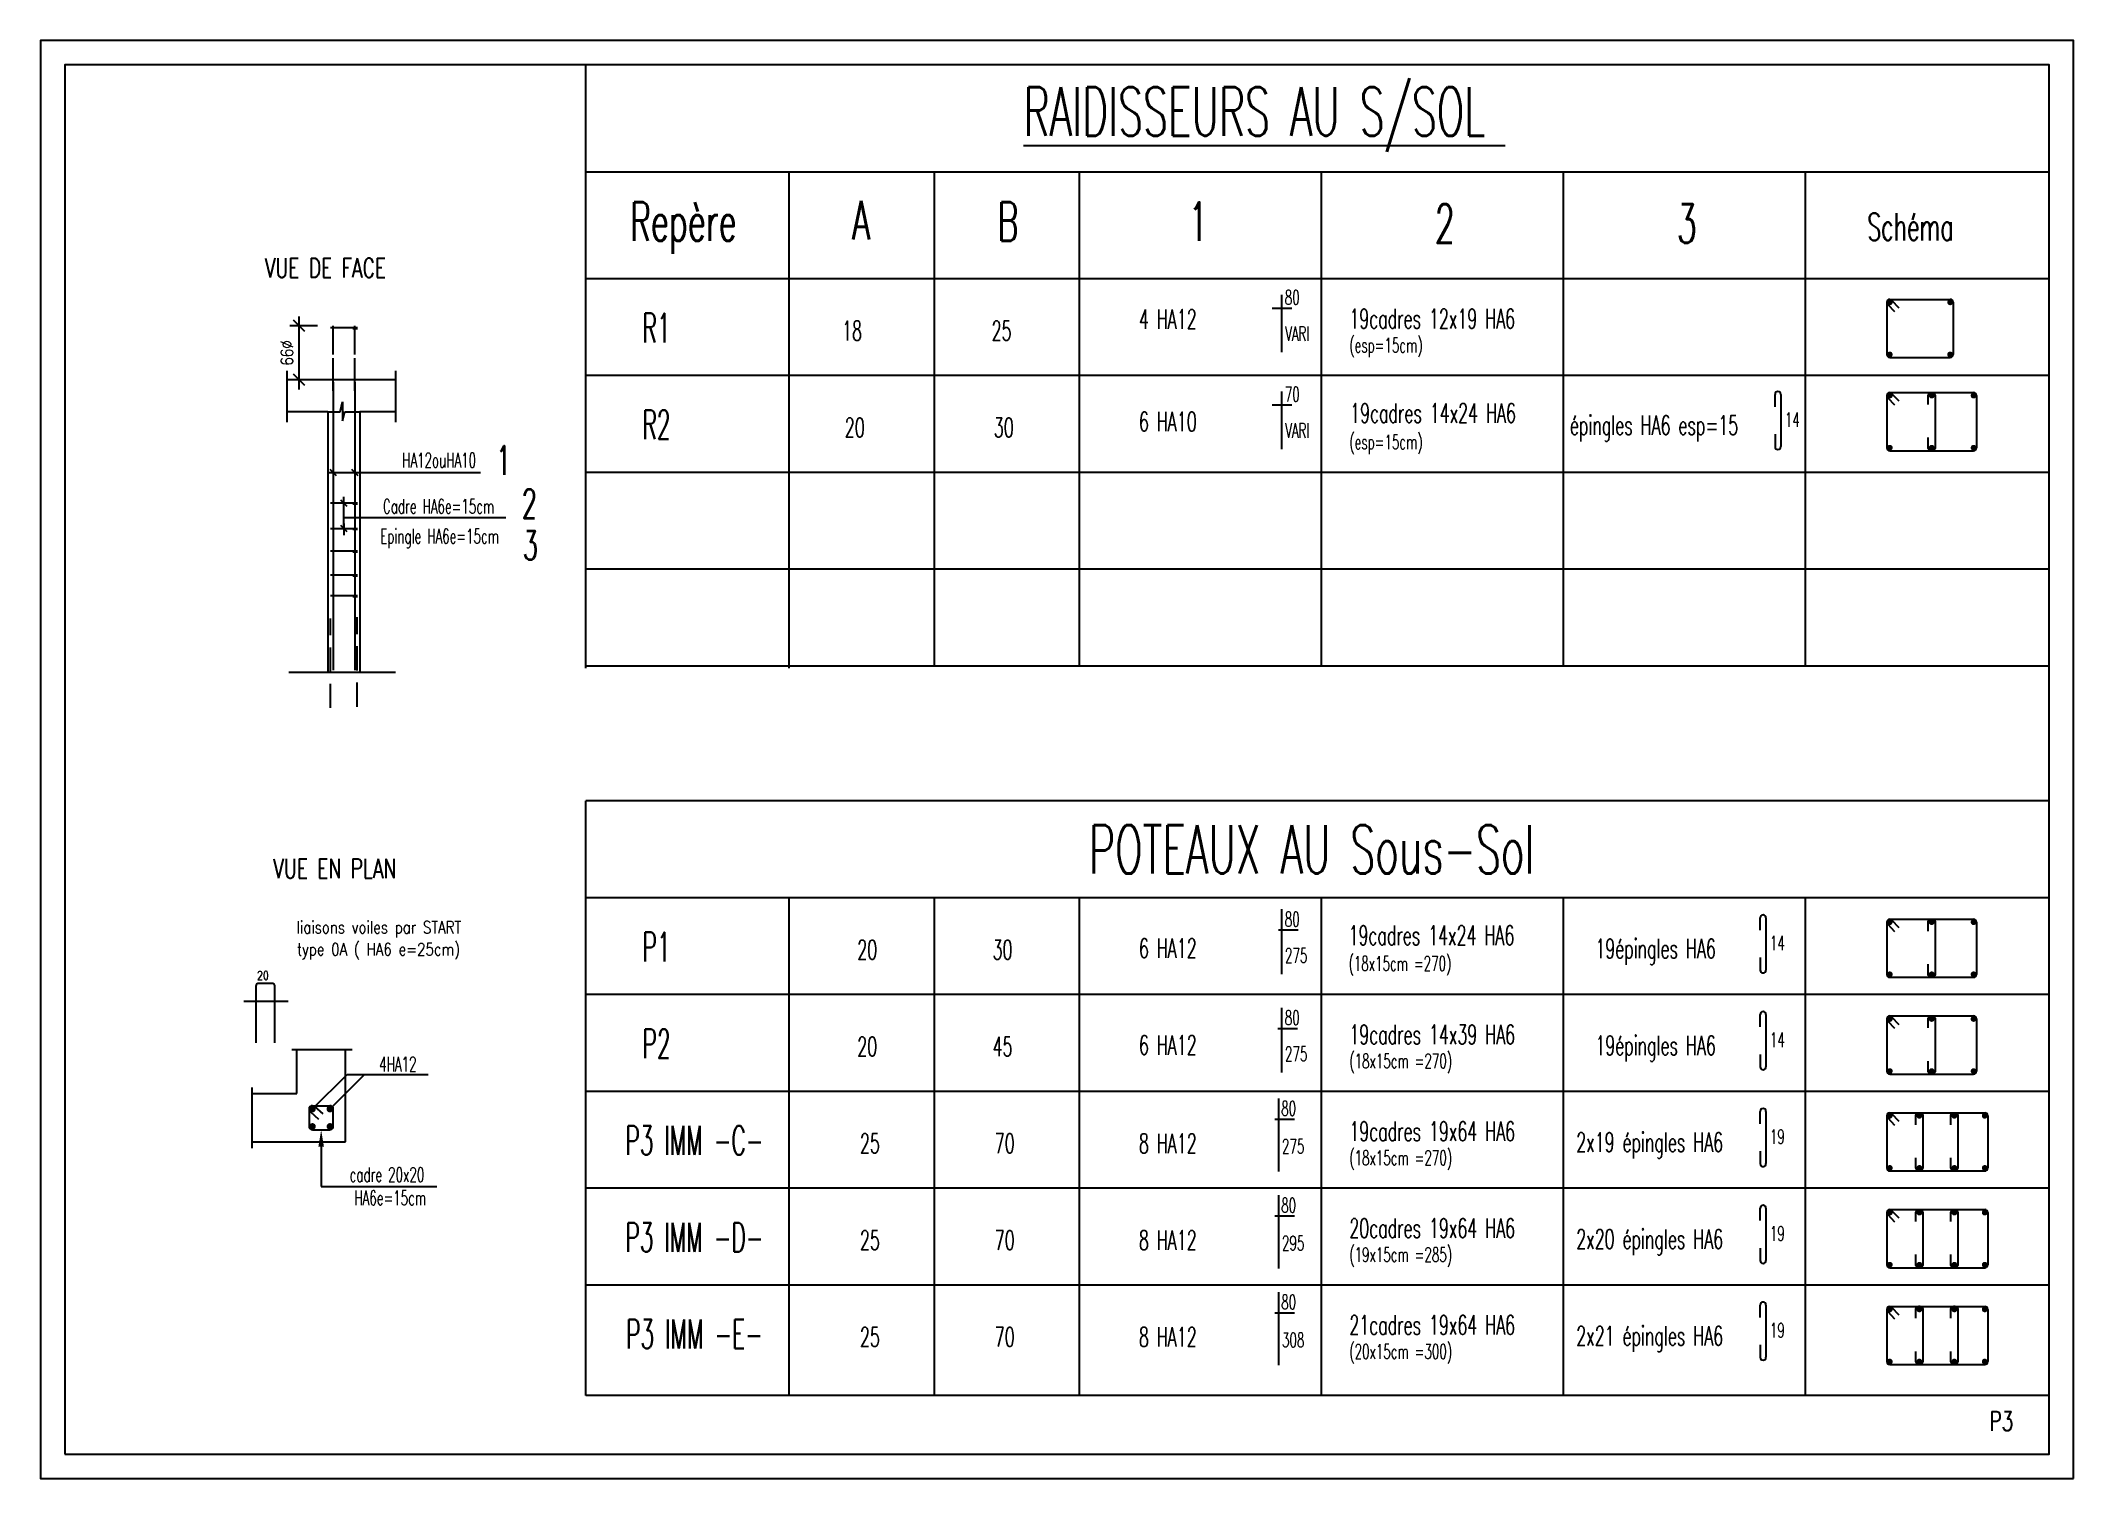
# Model space of a CAD drawing. Extents: x 308 to 787, y -199 to -146.
# Drawn here: x 534.97 to 555.97, y -169.39 to -154.54 of the extents above; entities that cross this region are included whole.
import ezdxf
from ezdxf.enums import TextEntityAlignment as Align

# ---------------------------------------------------------------- set-up
doc = ezdxf.new("R2010")
doc.units = 0
doc.header["$LTSCALE"] = 0.5
doc.header["$MEASUREMENT"] = 0
doc.linetypes.add('AXES', pattern=[2, 1.25, -0.25, 0.25, -0.25])
doc.linetypes.add('DISCONTINU', pattern=[0.75, 0.5, -0.25])
doc.layers.get('0').update_dxf_attribs({"linetype": 'CONTINUOUS'})
for name, color, linetype in [('BUTONS', 7, 'CONTINUOUS'), ('FERRAILLAGE', 1, 'CONTINUOUS'), ('HABILLAGE', 7, 'CONTINUOUS'), ('Texte', 7, 'CONTINUOUS')]:
    doc.layers.add(name, color=color, linetype=linetype)
doc.styles.add('ROMANS8', font='romans.shx', dxfattribs={"width": 0.7})

msp = doc.modelspace()

# ---------------------------------------------------------------- texts
at = {"layer": 'FERRAILLAGE', "color": 4, "style": 'ROMANS8', "width": 0.6}
for s, p in [('%%URAIDISSEURS AU S/SOL ', (545.1226, -155.522)), ('POTEAUX AU Sous-Sol', (545.7983, -163.143))]:
    msp.add_text(s, height=0.5, dxfattribs=at).set_placement(p)
at = {"layer": 'FERRAILLAGE', "color": 7, "style": 'ROMANS8'}
for s, height, width, p in [('VUE DE FACE', 0.201519, 0.7, (537.2841, -156.9873)), ('80', 0.15, 0.6, (547.8208, -157.2667)), ('18', 0.2, 0.6, (543.2474, -157.6356)), ('25', 0.2, 0.6, (544.7921, -157.6356)), ('4 HA12', 0.2, 0.6, (546.3142, -157.5161)), ('VARI', 0.15, 0.6, (547.8233, -157.6414)), ('19cadres 12x19 HA6', 0.2, 0.6, (548.4882, -157.5114)), ('(esp=15cm)', 0.15, 0.6, (548.4882, -157.7604)), ('70', 0.15, 0.6, (547.8208, -158.2667)), ('19cadres 14x24 HA6', 0.2, 0.6, (548.4963, -158.4866)), ('20', 0.2, 0.6, (543.2752, -158.6356)), ('30', 0.2, 0.6, (544.8145, -158.6356)), ('6 HA10', 0.2, 0.6, (546.3142, -158.5752)), ('VARI', 0.15, 0.6, (547.8233, -158.6414)), ('épingles HA6 esp=15', 0.2, 0.6, (550.7675, -158.612)), ('14', 0.15, 0.6, (552.9865, -158.5292)), ('(esp=15cm)', 0.15, 0.6, (548.4882, -158.7604)), ('VUE EN PLAN', 0.201519, 0.7, (537.3719, -163.1915)), ('80', 0.15, 0.6, (547.8208, -163.6895)), ('19cadres 14x24 HA6', 0.2, 0.6, (548.4801, -163.8812)), ('14', 0.15, 0.6, (552.8323, -163.9353)), ('20', 0.2, 0.6, (543.4045, -164.0296)), ('30', 0.2, 0.6, (544.8022, -164.0296)), ('6 HA12', 0.2, 0.6, (546.3142, -164.0146)), ('275', 0.15, 0.6, (547.8233, -164.0642)), ('(18x15cm =270)', 0.15, 0.6, (548.4801, -164.1466)), ('19épingles HA6', 0.2, 0.6, (551.0296, -164.0182)), ('20', 0.08784, 0.8, (537.204, -164.2394)), ('80', 0.15, 0.6, (547.8208, -164.706)), ('20', 0.2, 0.6, (543.4045, -165.0296)), ('45', 0.2, 0.6, (544.8022, -165.0296)), ('6 HA12', 0.2, 0.6, (546.3142, -165.0146)), ('19cadres 14x39 HA6', 0.2, 0.6, (548.4882, -164.9054)), ('19épingles HA6', 0.2, 0.6, (551.0296, -165.0182)), ('14', 0.15, 0.6, (552.8323, -164.9353)), ('275', 0.15, 0.6, (547.8233, -165.0807)), ('(18x15cm =270)', 0.15, 0.6, (548.4882, -165.1544)), ('80', 0.15, 0.6, (547.784, -165.6441)), ('25', 0.2, 0.6, (543.4322, -166.0296)), ('70', 0.2, 0.6, (544.8246, -166.0296)), ('8 HA12', 0.2, 0.6, (546.3142, -166.0298)), ('275', 0.15, 0.6, (547.7924, -166.0354)), ('19cadres 19x64 HA6', 0.2, 0.6, (548.4882, -165.9054)), ('2x19 épingles HA6', 0.2, 0.6, (550.8326, -166.0182)), ('19', 0.15, 0.6, (552.8323, -165.9353)), ('(18x15cm =270)', 0.15, 0.6, (548.4882, -166.1544)), ('80', 0.15, 0.6, (547.784, -166.6441)), ('20cadres 19x64 HA6', 0.2, 0.6, (548.4882, -166.9054)), ('25', 0.2, 0.6, (543.4322, -167.0296)), ('70', 0.2, 0.6, (544.8246, -167.0296)), ('8 HA12', 0.2, 0.6, (546.3142, -167.0298)), ('295', 0.15, 0.6, (547.7924, -167.0354)), ('2x20 épingles HA6', 0.2, 0.6, (550.8326, -167.0182)), ('19', 0.15, 0.6, (552.8323, -166.9353)), ('(19x15cm =285)', 0.15, 0.6, (548.4882, -167.1544)), ('80', 0.15, 0.6, (547.784, -167.6441)), ('21cadres 19x64 HA6', 0.2, 0.6, (548.4882, -167.9054)), ('19', 0.15, 0.6, (552.8323, -167.9353)), ('25', 0.2, 0.6, (543.4322, -168.0296)), ('70', 0.2, 0.6, (544.8246, -168.0296)), ('8 HA12', 0.2, 0.6, (546.3142, -168.0298)), ('308', 0.15, 0.6, (547.7924, -168.0354)), ('(20x15cm =300)', 0.15, 0.6, (548.4882, -168.1544)), ('2x21 épingles HA6', 0.2, 0.6, (550.8326, -168.0182))]:
    msp.add_text(s, height=height, dxfattribs=dict(at, width=width)).set_placement(p)
at = {"layer": 'FERRAILLAGE', "color": 1, "style": 'ROMANS8', "width": 0.55}
for s, p in [('R1', (541.3313, -157.6561)), ('R2', (541.3305, -158.6561)), ('P1', (541.3313, -164.0501)), ('P2', (541.3313, -165.0501)), ('P3 IMM -C-', (541.7229, -166.0501)), ('P3 IMM -D-', (541.7229, -167.0501)), ('P3 IMM -E-', (541.7229, -168.0501))]:
    msp.add_text(s, height=0.3, dxfattribs=at).set_placement(p, align=Align.CENTER)
at = {"layer": 'FERRAILLAGE', "linetype": 'ByBlock', "style": 'ROMANS8', "width": 0.8}
msp.add_text('66%%c', height=0.12688, rotation=90, dxfattribs=at).set_placement((537.5122, -157.7658), align=Align.MIDDLE)
at = {"layer": 'FERRAILLAGE', "color": 1, "style": 'ROMANS8', "width": 0.6}
for s, p in [('HA12ouHA10', (539.084, -158.8734)), ('Cadre HA6e=15cm', (539.0787, -159.3503)), ('Epingle HA6e=15cm', (539.0888, -159.6792)), ('4HA12', (538.6582, -165.1121)), ('cadre 20x20', (538.546, -166.2535)), ('HA6e=15cm', (538.5793, -166.4931))]:
    msp.add_text(s, height=0.15, dxfattribs=at).set_placement(p, align=Align.MIDDLE)
at = {"layer": 'FERRAILLAGE', "color": 7, "style": 'ROMANS8', "width": 0.8}
for s, p in [('liaisons voiles par START', (538.4623, -163.7158)), ('type 0A ( HA6 e=25cm)', (538.4584, -163.9341))]:
    msp.add_text(s, height=0.12688, dxfattribs=at).set_placement(p, align=Align.MIDDLE)
at = {"layer": 'HABILLAGE', "color": 1, "style": 'ROMANS8', "width": 0.7}
msp.add_text('P3', height=0.2, dxfattribs=at).set_placement((555.101, -168.8986))
at = {"layer": 'Texte', "color": 4, "style": 'ROMANS8', "width": 0.6}
msp.add_text('Repère', height=0.4, dxfattribs=at).set_placement((541.6075, -156.6084), align=Align.CENTER)
for s, height, p in [('A', 0.4, (543.3525, -156.5946)), ('B', 0.4, (544.8547, -156.6084)), ('1', 0.4, (546.825, -156.6084)), ('2', 0.4, (549.3707, -156.6298)), ('3', 0.4, (551.8707, -156.6298)), ('Schéma', 0.28, (553.8386, -156.6028)), ('1', 0.3, (539.6726, -159.0259)), ('2', 0.3, (539.9402, -159.4718)), ('3', 0.3, (539.9503, -159.9018))]:
    msp.add_text(s, height=height, dxfattribs=at).set_placement(p)

# ---------------------------------------------------------------- linework, layer by layer
at = {"color": 4}
msp.add_lwpolyline([(555.9678, -169.39), (555.9678, -154.54), (534.9678, -154.54), (534.9678, -169.39)], close=True, dxfattribs=at)
at = {"color": 7}
msp.add_lwpolyline([(535.2178, -169.14), (555.7178, -169.14), (555.7178, -154.79), (535.2178, -154.79)], close=True, dxfattribs=at)
at = {"layer": 'BUTONS', "color": 7}
for p, q in [((540.6007, -161.0208), (540.6007, -154.79)), ((555.7178, -155.8996), (540.6007, -155.8996)), ((542.7007, -161.0208), (542.7007, -155.8996)), ((544.2007, -160.9996), (544.2007, -155.8996)), ((545.7007, -160.9996), (545.7007, -155.8996)), ((548.2007, -160.9996), (548.2007, -155.8996)), ((550.7007, -160.9996), (550.7007, -155.8996)), ((553.2007, -160.9996), (553.2007, -155.8996)), ((555.7178, -156.9996), (540.6007, -156.9996)), ((555.7178, -156.9996), (540.6007, -156.9996)), ((555.7178, -157.9996), (540.6007, -157.9996)), ((555.7178, -158.9996), (540.6007, -158.9996)), ((555.7178, -159.9996), (540.6007, -159.9996)), ((555.7178, -160.9996), (540.6007, -160.9996)), ((540.6007, -168.534), (540.6007, -162.3936)), ((555.7178, -162.3936), (540.6007, -162.3936)), ((555.7178, -163.3936), (540.6007, -163.3936)), ((542.7007, -168.534), (542.7007, -163.3936)), ((544.2007, -168.534), (544.2007, -163.3936)), ((545.7007, -168.534), (545.7007, -163.3936)), ((548.2007, -168.534), (548.2007, -163.3936)), ((550.7007, -168.534), (550.7007, -163.3936)), ((553.2007, -168.534), (553.2007, -163.3936)), ((555.7178, -164.3936), (540.6007, -164.3936)), ((555.7178, -165.3936), (540.6007, -165.3936)), ((555.7178, -166.3936), (540.6007, -166.3936)), ((555.7178, -167.3936), (540.6007, -167.3936)), ((555.7178, -168.534), (540.6007, -168.534))]:
    msp.add_line(p, q, dxfattribs=at)
at = {"layer": 'FERRAILLAGE', "color": 7}
for p, q in [((547.7881, -157.164), (547.7881, -157.7579)), ((554.0408, -157.2422), (554.0408, -157.7822)), ((554.0507, -157.2642), (554.1204, -157.339)), ((554.0708, -157.2122), (554.6959, -157.2122)), ((554.0905, -157.2196), (554.1639, -157.2984)), ((554.7259, -157.2422), (554.7259, -157.7822)), ((547.8934, -157.3064), (547.6897, -157.3064)), ((554.0708, -157.8122), (554.6959, -157.8122)), ((547.8934, -158.3064), (547.6897, -158.3064)), ((547.7881, -158.164), (547.7881, -158.7579)), ((552.8859, -158.3216), (552.8859, -158.1934)), ((552.9459, -158.1934), (552.9459, -158.7334)), ((554.0408, -158.2055), (554.0408, -158.7455)), ((554.0507, -158.2276), (554.1204, -158.3023)), ((554.0708, -158.1755), (554.9378, -158.1755)), ((554.0905, -158.183), (554.1639, -158.2617)), ((554.9678, -158.2055), (554.9678, -158.7455)), ((552.8859, -158.6053), (552.8859, -158.7334)), ((538.0239, -159.0345), (537.9583, -158.9689)), ((538.2473, -159.0345), (538.1817, -158.9689)), ((554.0708, -158.7755), (554.9378, -158.7755)), ((537.9469, -159.0017), (539.5135, -159.0017)), ((538.1343, -159.3514), (538.0687, -159.2859)), ((538.1015, -159.3733), (538.1015, -159.2531)), ((538.1015, -159.5813), (538.1015, -159.3187)), ((538.1343, -159.6141), (538.0687, -159.5485)), ((538.1015, -159.4645), (539.7739, -159.4645)), ((538.1015, -159.5266), (538.1015, -159.6469)), ((547.7881, -163.5122), (547.7881, -164.1807)), ((547.9602, -163.7292), (547.7565, -163.7292)), ((552.7317, -163.7277), (552.7317, -163.5996)), ((552.7917, -163.5996), (552.7917, -164.1396)), ((554.0408, -163.6444), (554.0408, -164.1844)), ((554.0507, -163.6664), (554.1204, -163.7412)), ((554.0708, -163.6144), (554.9378, -163.6144)), ((554.0905, -163.6218), (554.1639, -163.7006)), ((554.9678, -163.6444), (554.9678, -164.1844)), ((552.7317, -164.0114), (552.7317, -164.1396)), ((554.0708, -164.2144), (554.9378, -164.2144)), ((537.0685, -164.4606), (537.5252, -164.4606)), ((547.7881, -164.5288), (547.7881, -165.1972)), ((552.7317, -164.7277), (552.7317, -164.5996)), ((552.7917, -164.5996), (552.7917, -165.1396)), ((554.0708, -164.6144), (554.9378, -164.6144)), ((554.0905, -164.6218), (554.1639, -164.7006)), ((547.9538, -164.7457), (547.7501, -164.7457)), ((554.0408, -164.6444), (554.0408, -165.1844)), ((554.0507, -164.6664), (554.1204, -164.7412)), ((554.9678, -164.6444), (554.9678, -165.1844)), ((552.7317, -165.0114), (552.7317, -165.1396)), ((537.7745, -165.5764), (538.1341, -165.2178)), ((537.956, -165.5754), (538.3149, -165.2178)), ((538.1341, -165.2178), (538.9705, -165.2178)), ((554.0708, -165.2144), (554.9378, -165.2144)), ((547.7547, -165.4659), (547.7547, -166.2209)), ((547.9204, -165.6829), (547.7167, -165.6829)), ((552.7317, -165.7277), (552.7317, -165.5996)), ((552.7917, -165.5996), (552.7917, -166.1396)), ((554.0408, -165.6444), (554.0408, -166.1844)), ((554.0507, -165.6664), (554.1204, -165.7412)), ((554.0708, -165.6144), (555.0531, -165.6144)), ((554.0905, -165.6218), (554.1639, -165.7006)), ((555.0831, -165.6444), (555.0831, -166.1844)), ((537.8658, -165.9655), (537.8658, -166.3748)), ((552.7317, -166.0114), (552.7317, -166.1396)), ((554.0708, -166.2144), (555.0531, -166.2144)), ((537.8658, -166.3748), (539.0606, -166.3748)), ((547.7547, -166.4659), (547.7547, -167.2209)), ((547.9204, -166.6829), (547.7167, -166.6829)), ((552.7317, -166.7277), (552.7317, -166.5996)), ((552.7917, -166.5996), (552.7917, -167.1396)), ((554.0408, -166.6444), (554.0408, -167.1844)), ((554.0507, -166.6664), (554.1204, -166.7412)), ((554.0708, -166.6144), (555.0531, -166.6144)), ((554.0905, -166.6218), (554.1639, -166.7006)), ((555.0831, -166.6444), (555.0831, -167.1844)), ((552.7317, -167.0114), (552.7317, -167.1396)), ((554.0708, -167.2144), (555.0531, -167.2144)), ((547.7547, -167.4659), (547.7547, -168.2209)), ((547.9204, -167.6829), (547.7167, -167.6829)), ((552.7317, -167.7277), (552.7317, -167.5996)), ((552.7917, -167.5996), (552.7917, -168.1396)), ((554.0408, -167.6444), (554.0408, -168.1844)), ((554.0507, -167.6664), (554.1204, -167.7412)), ((554.0708, -167.6144), (555.0531, -167.6144)), ((554.0905, -167.6218), (554.1639, -167.7006)), ((555.0831, -167.6444), (555.0831, -168.1844)), ((552.7317, -168.0114), (552.7317, -168.1396)), ((554.0708, -168.2144), (555.0531, -168.2144))]:
    msp.add_line(p, q, dxfattribs=at)
at = {"layer": 'FERRAILLAGE', "color": 0, "linetype": 'ByBlock'}
for p, q in [((537.8265, -157.4869), (537.5415, -157.4869)), ((537.6976, -157.5455), (537.5805, -157.4284)), ((537.6391, -158.1422), (537.6391, -157.3893)), ((537.8265, -158.0446), (537.5415, -158.0446)), ((537.6976, -158.1031), (537.5805, -157.986))]:
    msp.add_line(p, q, dxfattribs=at)
at = {"layer": 'FERRAILLAGE', "color": 1, "linetype": 'DISCONTINU'}
for p, q in [((537.9911, -158.069), (537.9911, -157.4869)), ((538.2145, -158.069), (538.2145, -157.4869)), ((537.9911, -158.1562), (537.9911, -157.5741)), ((538.2145, -158.1562), (538.2145, -157.5741)), ((537.9625, -161.4319), (537.9625, -160.5086)), ((538.2383, -161.4198), (538.2383, -160.4965))]:
    msp.add_line(p, q, dxfattribs=at)
at = {"layer": 'FERRAILLAGE'}
for p, q in [((538.24, -157.5073), (537.9618, -157.5073)), ((538.2425, -157.5167), (538.1934, -157.5167)), ((537.5127, -157.9493), (537.5127, -158.4792)), ((538.6341, -157.9493), (538.6341, -158.4792)), ((538.0612, -158.3725), (538.0877, -158.2699)), ((538.0877, -158.2699), (538.0877, -158.4667)), ((537.9357, -158.3725), (538.0612, -158.3725)), ((538.0877, -158.4667), (538.1103, -158.3733)), ((538.1103, -158.3733), (538.2614, -158.3733)), ((538.24, -159.3187), (537.9618, -159.3187)), ((538.2425, -159.328), (538.1934, -159.328)), ((538.24, -159.5813), (537.9618, -159.5813)), ((538.2425, -159.5906), (538.1934, -159.5906)), ((538.24, -159.814), (537.9618, -159.814)), ((538.2425, -159.8233), (538.1934, -159.8233)), ((538.24, -160.0617), (537.9618, -160.0617)), ((538.2425, -160.071), (538.1934, -160.071)), ((538.24, -160.2747), (537.9618, -160.2747)), ((538.2425, -160.2841), (538.1934, -160.2841))]:
    msp.add_line(p, q, dxfattribs=at)
at = {"layer": 'FERRAILLAGE', "color": 1}
for p, q in [((538.6341, -158.0446), (537.5127, -158.0446)), ((537.9911, -158.069), (537.9911, -161.0418)), ((538.2145, -158.069), (538.2145, -161.0418)), ((537.9357, -158.3725), (537.5127, -158.3725)), ((537.9357, -158.3725), (537.9357, -161.0661)), ((538.2636, -158.3725), (538.2636, -161.0661)), ((538.6341, -158.3725), (538.2636, -158.3725)), ((537.1933, -164.8901), (537.1933, -164.2987)), ((537.3672, -164.2792), (537.2128, -164.2792)), ((537.3867, -164.8901), (537.3867, -164.2987)), ((537.7408, -165.5754), (537.7408, -165.7557)), ((537.754, -165.605), (537.8383, -165.6784)), ((537.7756, -165.5406), (537.956, -165.5406)), ((537.7973, -165.55), (537.8817, -165.6234)), ((537.9908, -165.7557), (537.9908, -165.5754)), ((537.7756, -165.7906), (537.956, -165.7906))]:
    msp.add_line(p, q, dxfattribs=at)
at = {"layer": 'FERRAILLAGE', "color": 3}
for p, q in [((538.6353, -161.0661), (537.5325, -161.0661)), ((537.6158, -165.4156), (537.6158, -164.9653)), ((538.1158, -165.9156), (538.1158, -164.9653)), ((537.1526, -165.4156), (537.6158, -165.4156)), ((537.1526, -165.9156), (538.1158, -165.9156))]:
    msp.add_line(p, q, dxfattribs=at)
at = {"layer": 'FERRAILLAGE', "color": 6, "linetype": 'AXES'}
for p, q in [((538.1876, -164.9653), (537.4707, -164.9653)), ((537.1526, -165.9786), (537.1526, -165.2678))]:
    msp.add_line(p, q, dxfattribs=at)
at = {"layer": 'FERRAILLAGE', "color": 7, "const_width": 0.03}
for points in [[(554.0563, -157.2427, 1), (554.0863, -157.2427, 1)], [(554.7103, -157.2427, -1), (554.6803, -157.2427, -1)], [(554.0563, -157.7816, -1), (554.0863, -157.7816, -1)], [(554.7103, -157.7816, 1), (554.6803, -157.7816, 1)], [(554.0563, -158.2061, 1), (554.0863, -158.2061, 1)], [(554.5193, -158.2061, -1), (554.4893, -158.2061, -1)], [(554.9523, -158.2061, -1), (554.9223, -158.2061, -1)], [(554.0563, -158.745, -1), (554.0863, -158.745, -1)], [(554.5193, -158.745, 1), (554.4893, -158.745, 1)], [(554.9523, -158.745, 1), (554.9223, -158.745, 1)], [(554.0563, -163.645, 1), (554.0863, -163.645, 1)], [(554.5193, -163.645, -1), (554.4893, -163.645, -1)], [(554.9523, -163.645, -1), (554.9223, -163.645, -1)], [(554.0563, -164.1839, -1), (554.0863, -164.1839, -1)], [(554.5193, -164.1839, 1), (554.4893, -164.1839, 1)], [(554.9523, -164.1839, 1), (554.9223, -164.1839, 1)], [(554.0563, -164.645, 1), (554.0863, -164.645, 1)], [(554.5193, -164.645, -1), (554.4893, -164.645, -1)], [(554.9523, -164.645, -1), (554.9223, -164.645, -1)], [(554.0563, -165.1839, -1), (554.0863, -165.1839, -1)], [(554.5193, -165.1839, 1), (554.4893, -165.1839, 1)], [(554.9523, -165.1839, 1), (554.9223, -165.1839, 1)], [(554.0563, -165.645, 1), (554.0863, -165.645, 1)], [(554.3924, -165.645, -1), (554.3624, -165.645, -1)], [(554.7538, -165.645, -1), (554.7238, -165.645, -1)], [(555.0676, -165.645, -1), (555.0376, -165.645, -1)], [(554.0563, -166.1839, -1), (554.0863, -166.1839, -1)], [(554.3924, -166.1839, 1), (554.3624, -166.1839, 1)], [(554.7538, -166.1839, 1), (554.7238, -166.1839, 1)], [(555.0676, -166.1839, 1), (555.0376, -166.1839, 1)], [(554.0563, -166.645, 1), (554.0863, -166.645, 1)], [(554.3924, -166.645, -1), (554.3624, -166.645, -1)], [(554.7538, -166.645, -1), (554.7238, -166.645, -1)], [(555.0676, -166.645, -1), (555.0376, -166.645, -1)], [(554.0563, -167.1839, -1), (554.0863, -167.1839, -1)], [(554.3924, -167.1839, 1), (554.3624, -167.1839, 1)], [(554.7538, -167.1839, 1), (554.7238, -167.1839, 1)], [(555.0676, -167.1839, 1), (555.0376, -167.1839, 1)], [(554.0563, -167.645, 1), (554.0863, -167.645, 1)], [(554.3924, -167.645, -1), (554.3624, -167.645, -1)], [(554.7538, -167.645, -1), (554.7238, -167.645, -1)], [(555.0676, -167.645, -1), (555.0376, -167.645, -1)], [(554.0563, -168.1839, -1), (554.0863, -168.1839, -1)], [(554.3924, -168.1839, 1), (554.3624, -168.1839, 1)], [(554.7538, -168.1839, 1), (554.7238, -168.1839, 1)], [(555.0676, -168.1839, 1), (555.0376, -168.1839, 1)]]:
    msp.add_lwpolyline(points, format="xyb", close=True, dxfattribs=at)
at = {"layer": 'FERRAILLAGE', "color": 7}
for points in [[(554.4687, -158.2982), (554.4687, -158.2042, -0.4142136), (554.4987, -158.1742), (554.5099, -158.1742, -0.4142136), (554.5399, -158.2042), (554.5399, -158.7455, -0.4142136), (554.5099, -158.7755), (554.4987, -158.7755, -0.4142136), (554.4687, -158.7455), (554.4687, -158.6404)], [(554.4687, -163.7371), (554.4687, -163.6431, -0.4142136), (554.4987, -163.6131), (554.5099, -163.6131, -0.4142136), (554.5399, -163.6431), (554.5399, -164.1844, -0.4142136), (554.5099, -164.2144), (554.4987, -164.2144, -0.4142136), (554.4687, -164.1844), (554.4687, -164.0793)], [(554.4687, -164.7371), (554.4687, -164.6431, -0.4142136), (554.4987, -164.6131), (554.5099, -164.6131, -0.4142136), (554.5399, -164.6431), (554.5399, -165.1844, -0.4142136), (554.5099, -165.2144), (554.4987, -165.2144, -0.4142136), (554.4687, -165.1844), (554.4687, -165.0793)], [(554.3418, -165.7371), (554.3418, -165.6431, -0.4142136), (554.3718, -165.6131), (554.383, -165.6131, -0.4142136), (554.413, -165.6431), (554.413, -166.1844, -0.4142136), (554.383, -166.2144), (554.3718, -166.2144, -0.4142136), (554.3418, -166.1844), (554.3418, -166.0793)], [(554.7032, -165.7371), (554.7032, -165.6431, -0.4142136), (554.7332, -165.6131), (554.7444, -165.6131, -0.4142136), (554.7744, -165.6431), (554.7744, -166.1844, -0.4142136), (554.7444, -166.2144), (554.7332, -166.2144, -0.4142136), (554.7032, -166.1844), (554.7032, -166.0793)], [(554.3418, -166.7371), (554.3418, -166.6431, -0.4142136), (554.3718, -166.6131), (554.383, -166.6131, -0.4142136), (554.413, -166.6431), (554.413, -167.1844, -0.4142136), (554.383, -167.2144), (554.3718, -167.2144, -0.4142136), (554.3418, -167.1844), (554.3418, -167.0793)], [(554.7032, -166.7371), (554.7032, -166.6431, -0.4142136), (554.7332, -166.6131), (554.7444, -166.6131, -0.4142136), (554.7744, -166.6431), (554.7744, -167.1844, -0.4142136), (554.7444, -167.2144), (554.7332, -167.2144, -0.4142136), (554.7032, -167.1844), (554.7032, -167.0793)], [(554.3418, -167.7371), (554.3418, -167.6431, -0.4142136), (554.3718, -167.6131), (554.383, -167.6131, -0.4142136), (554.413, -167.6431), (554.413, -168.1844, -0.4142136), (554.383, -168.2144), (554.3718, -168.2144, -0.4142136), (554.3418, -168.1844), (554.3418, -168.0793)], [(554.7032, -167.7371), (554.7032, -167.6431, -0.4142136), (554.7332, -167.6131), (554.7444, -167.6131, -0.4142136), (554.7744, -167.6431), (554.7744, -168.1844, -0.4142136), (554.7444, -168.2144), (554.7332, -168.2144, -0.4142136), (554.7032, -168.1844), (554.7032, -168.0793)]]:
    msp.add_lwpolyline(points, format="xyb", dxfattribs=at)
at = {"layer": 'FERRAILLAGE', "const_width": 0.0348}
for points in [[(537.7571, -165.5764, 1), (537.7919, -165.5764, 1)], [(537.9384, -165.5756, 1), (537.9732, -165.5756, 1)], [(537.7579, -165.7557, 1), (537.7927, -165.7557, 1)], [(537.9397, -165.7557, 1), (537.9745, -165.7557, 1)]]:
    msp.add_lwpolyline(points, format="xyb", close=True, dxfattribs=at)
at = {"layer": 'FERRAILLAGE', "color": 7}
for centre, start, end in [((554.0708, -157.2422), 90, 180), ((554.6959, -157.2422), 0, 90), ((554.0708, -157.7822), 180, 270), ((554.6959, -157.7822), 270, 0), ((552.9159, -158.1934), 90, 180), ((552.9159, -158.1934), 0, 90), ((554.0708, -158.2055), 90, 180), ((554.9378, -158.2055), 0, 90), ((552.9159, -158.7334), 180, 270), ((552.9159, -158.7334), 270, 0), ((554.0708, -158.7455), 180, 270), ((554.9378, -158.7455), 270, 0), ((552.7617, -163.5996), 90, 180), ((552.7617, -163.5996), 0, 90), ((554.0708, -163.6444), 90, 180), ((554.9378, -163.6444), 0, 90), ((552.7617, -164.1396), 180, 270), ((552.7617, -164.1396), 270, 0), ((554.0708, -164.1844), 180, 270), ((554.9378, -164.1844), 270, 0), ((552.7617, -164.5996), 90, 180), ((552.7617, -164.5996), 0, 90), ((554.0708, -164.6444), 90, 180), ((554.9378, -164.6444), 0, 90), ((552.7617, -165.1396), 180, 270), ((552.7617, -165.1396), 270, 0), ((554.0708, -165.1844), 180, 270), ((554.9378, -165.1844), 270, 0), ((552.7617, -165.5996), 90, 180), ((552.7617, -165.5996), 0, 90), ((554.0708, -165.6444), 90, 180), ((555.0531, -165.6444), 0, 90), ((552.7617, -166.1396), 180, 270), ((552.7617, -166.1396), 270, 0), ((554.0708, -166.1844), 180, 270), ((555.0531, -166.1844), 270, 0), ((552.7617, -166.5996), 90, 180), ((552.7617, -166.5996), 0, 90), ((554.0708, -166.6444), 90, 180), ((555.0531, -166.6444), 0, 90), ((552.7617, -167.1396), 180, 270), ((552.7617, -167.1396), 270, 0), ((554.0708, -167.1844), 180, 270), ((555.0531, -167.1844), 270, 0), ((552.7617, -167.5996), 90, 180), ((552.7617, -167.5996), 0, 90), ((554.0708, -167.6444), 90, 180), ((555.0531, -167.6444), 0, 90), ((552.7617, -168.1396), 180, 270), ((552.7617, -168.1396), 270, 0), ((554.0708, -168.1844), 180, 270), ((555.0531, -168.1844), 270, 0)]:
    msp.add_arc(centre, 0.03, start, end, dxfattribs=at)
at = {"layer": 'FERRAILLAGE', "color": 1}
for centre, radius, start, end in [((537.2128, -164.2987), 0.0195, 90, 180), ((537.3672, -164.2987), 0.0195, 0, 90), ((537.7756, -165.5754), 0.0348, 90, 180), ((537.956, -165.5754), 0.0348, 0, 90), ((537.7756, -165.7557), 0.0348, 180, 270), ((537.956, -165.7557), 0.0348, 270, 0)]:
    msp.add_arc(centre, radius, start, end, dxfattribs=at)
at = {"layer": 'FERRAILLAGE', "color": 7}
msp.add_solid([(537.8367, -165.9655), (537.895, -165.9655), (537.8658, -165.7906)], dxfattribs=at)

msp.set_redraw_order([(e.dxf.handle, doc.entitydb.next_handle()) for e in msp.query("TEXT MTEXT ATTDEF DIMENSION ARC_DIMENSION")])  # texts and dimensions are drawn at this point

doc.saveas('drawing.dxf')
